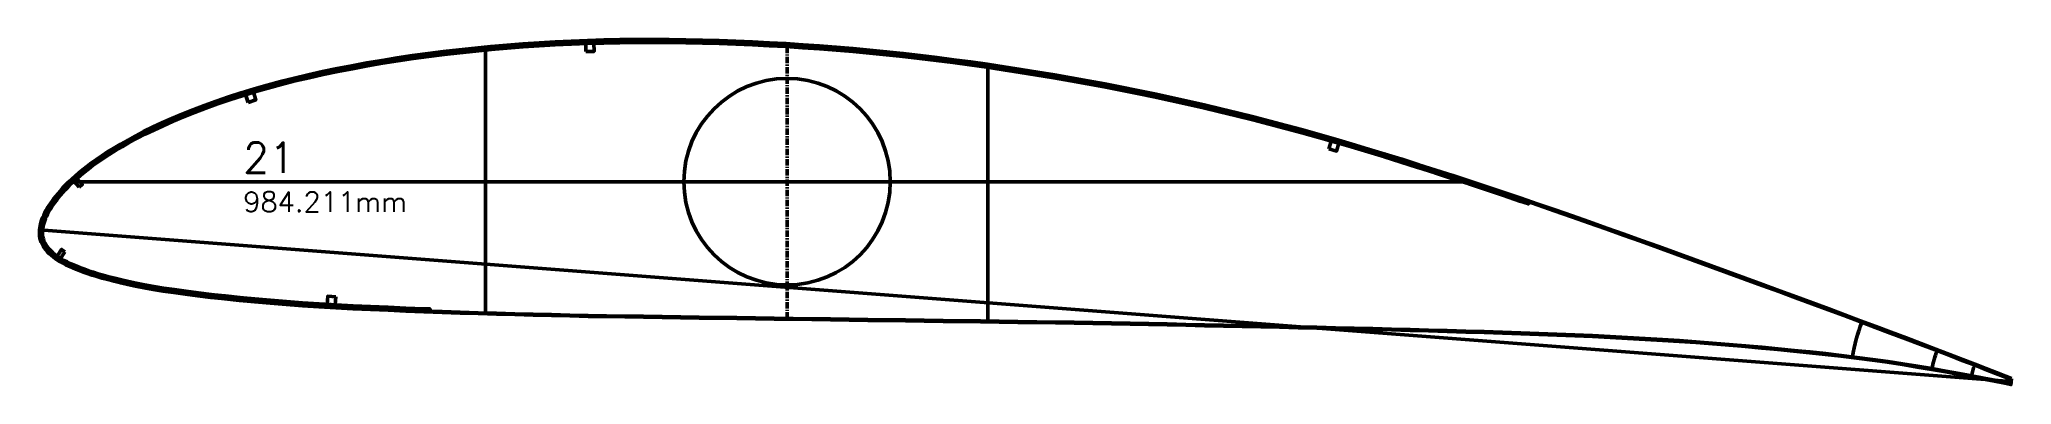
# Model space of a CAD drawing. Header units: metres. Extents: x -3 to 1074, y -15727 to -22.
# Drawn here: x -3 to 978, y -4401 to -4229 of the extents above; entities that cross this region are included whole.
import ezdxf
from ezdxf.enums import TextEntityAlignment as Align

# ---------------------------------------------------------------- set-up
doc = ezdxf.new("R2010")
doc.units = ezdxf.units.M
doc.linetypes.add('CENTER', pattern=[5.08, 3.175, -0.635, 0.635, -0.635])
for name, color, linetype, lineweight in [('FoilLayer', 7, 'Continuous', 50), ('StringerLayer', 7, 'Continuous', 50), ('SubLayer', 7, 'Continuous', 50), ('TextLayer', 7, 'Continuous', 50)]:
    doc.layers.add(name, color=color, linetype=linetype, lineweight=lineweight)
doc.styles.add('MSゴシック', font='romans')

msp = doc.modelspace()

# ---------------------------------------------------------------- texts
at = {"layer": 'TextLayer', "style": 'MSゴシック'}
msp.add_text('21', height=15, dxfattribs=at).set_placement((98.42, -4300), align=Align.BOTTOM_LEFT)
msp.add_text('984.211mm', height=10, dxfattribs=at).set_placement((98.42, -4305), align=Align.TOP_LEFT)

# ---------------------------------------------------------------- linework, layer by layer
at = {"layer": 'FoilLayer'}
for points in [[(978.49, -4397.95), (975.56, -4396.75), (970.85, -4394.93), (965.75, -4392.91), (960.18, -4390.74), (954.1, -4388.43), (947.57, -4385.93), (940.65, -4383.28), (933.42, -4380.52), (925.97, -4377.68), (918.45, -4374.84), (910.87, -4372.04), (903.19, -4369.14), (895.41, -4366.19), (887.51, -4363.25), (879.47, -4360.27), (871.29, -4357.29), (862.96, -4354.23), (854.5, -4351.13), (845.94, -4348), (837.32, -4344.86), (828.67, -4341.7), (820.02, -4338.55), (811.37, -4335.41), (802.73, -4332.29), (794.08, -4329.19), (785.46, -4326.1), (776.87, -4323.03), (768.31, -4320), (759.76, -4317), (751.23, -4314.04), (742.72, -4311.1), (734.23, -4308.19), (725.75, -4305.33), (717.29, -4302.5), (708.83, -4299.7), (700.38, -4296.94), (691.92, -4294.21), (683.49, -4291.52), (675.11, -4288.86), (666.79, -4286.27), (658.52, -4283.74), (650.29, -4281.27), (642.08, -4278.87), (633.89, -4276.53), (625.71, -4274.25), (617.53, -4272.02), (609.37, -4269.86), (601.21, -4267.75), (593.04, -4265.71), (584.86, -4263.73), (576.66, -4261.8), (568.45, -4259.92), (560.22, -4258.1), (551.98, -4256.34), (543.72, -4254.63), (535.46, -4252.97), (527.16, -4251.37), (518.84, -4249.83), (510.5, -4248.33), (502.14, -4246.88), (493.78, -4245.48), (485.41, -4244.13), (477.04, -4242.84), (468.68, -4241.6), (460.32, -4240.42), (451.97, -4239.29), (443.62, -4238.23), (435.28, -4237.22), (426.94, -4236.27), (418.6, -4235.38), (410.27, -4234.55), (401.94, -4233.78), (393.6, -4233.07), (385.27, -4232.42), (376.93, -4231.84), (368.59, -4231.31), (360.25, -4230.84), (351.92, -4230.43), (343.6, -4230.07), (335.28, -4229.79), (326.98, -4229.56), (318.7, -4229.39), (310.43, -4229.29), (302.2, -4229.24), (294.02, -4229.26), (285.89, -4229.34), (277.81, -4229.5), (269.75, -4229.75), (261.7, -4230.07), (253.66, -4230.47), (245.64, -4230.93), (237.65, -4231.47), (229.67, -4232.08), (221.73, -4232.76), (213.83, -4233.52), (205.97, -4234.35), (198.16, -4235.25), (190.4, -4236.23), (182.7, -4237.29), (175.06, -4238.42), (167.49, -4239.64), (159.98, -4240.94), (152.52, -4242.31), (145.15, -4243.75), (137.91, -4245.24), (130.81, -4246.8), (123.86, -4248.44), (117.05, -4250.16), (110.37, -4251.96), (103.83, -4253.84), (97.43, -4255.8), (91.19, -4257.82), (85.12, -4259.9), (79.23, -4262.03), (73.55, -4264.2), (68.09, -4266.39), (62.87, -4268.58), (57.93, -4270.76), (53.26, -4272.93), (48.87, -4275.07), (44.76, -4277.19), (40.91, -4279.27), (37.33, -4281.3), (33.99, -4283.28), (30.89, -4285.2), (28.02, -4287.07), (25.36, -4288.88), (22.9, -4290.64), (20.62, -4292.36), (18.51, -4294.03), (16.55, -4295.65), (14.73, -4297.23), (13.05, -4298.75), (11.48, -4300.24), (10.03, -4301.68), (8.68, -4303.09), (7.43, -4304.46), (6.28, -4305.8), (5.2, -4307.11), (4.21, -4308.38), (3.29, -4309.63), (2.44, -4310.86), (1.65, -4312.05), (0.92, -4313.22), (0.26, -4314.37), (-0.32, -4315.51), (-0.86, -4316.62), (-1.35, -4317.71), (-1.77, -4318.79), (-2.11, -4319.86), (-2.4, -4320.92), (-2.63, -4321.95), (-2.81, -4322.97), (-2.94, -4323.97), (-3, -4324.97), (-2.99, -4325.97), (-2.91, -4326.99), (-2.73, -4328.01), (-2.46, -4329.02), (-2.11, -4330.04), (-1.67, -4331.04), (-1.14, -4332.02), (-0.53, -4332.98), (0.18, -4333.91), (0.97, -4334.82), (1.83, -4335.71), (2.77, -4336.57), (3.79, -4337.41), (4.89, -4338.23), (6.07, -4339.02), (7.34, -4339.79), (8.69, -4340.53), (10.13, -4341.27), (11.67, -4342), (13.3, -4342.73), (15.04, -4343.46), (16.89, -4344.2), (18.86, -4344.95), (20.97, -4345.7), (23.23, -4346.44), (25.66, -4347.19), (28.28, -4347.95), (31.1, -4348.72), (34.14, -4349.51), (37.44, -4350.31), (41, -4351.13), (44.86, -4351.94), (49.06, -4352.75), (53.61, -4353.55), (58.56, -4354.36), (63.92, -4355.18), (69.67, -4356), (75.82, -4356.8), (82.35, -4357.58), (89.27, -4358.33), (96.55, -4359.07), (104.11, -4359.79), (111.88, -4360.48), (119.82, -4361.13), (127.88, -4361.72), (136.1, -4362.25), (144.49, -4362.72), (153.03, -4363.17), (161.7, -4363.58), (170.48, -4363.97), (179.36, -4364.33), (188.34, -4364.67), (197.35, -4365.01), (206.37, -4365.33), (215.39, -4365.63), (224.43, -4365.89), (233.52, -4366.13), (242.64, -4366.36), (251.79, -4366.58), (260.92, -4366.78), (270.05, -4366.96), (279.19, -4367.12), (288.38, -4367.26), (297.6, -4367.39), (306.85, -4367.52), (316.12, -4367.67), (325.4, -4367.8), (334.7, -4367.93), (344.03, -4368.06), (353.36, -4368.18), (362.7, -4368.31), (372.03, -4368.45), (381.37, -4368.58), (390.69, -4368.72), (400.02, -4368.84), (409.35, -4368.96), (418.69, -4369.09), (428.02, -4369.22), (437.36, -4369.35), (446.69, -4369.49), (456.02, -4369.61), (465.35, -4369.73), (474.69, -4369.85), (484.01, -4369.97), (493.31, -4370.1), (502.62, -4370.23), (511.92, -4370.38), (521.21, -4370.53), (530.5, -4370.68), (539.77, -4370.85), (549.04, -4371.03), (558.31, -4371.22), (567.6, -4371.42), (576.9, -4371.63), (586.22, -4371.84), (595.53, -4372.04), (604.85, -4372.23), (614.16, -4372.43), (623.46, -4372.65), (632.77, -4372.86), (642.07, -4373.08), (651.37, -4373.3), (660.64, -4373.51), (669.89, -4373.74), (679.13, -4373.98), (688.37, -4374.23), (697.61, -4374.49), (706.84, -4374.76), (716.03, -4375.03), (725.16, -4375.3), (734.21, -4375.6), (743.23, -4375.93), (752.21, -4376.27), (761.1, -4376.63), (769.9, -4377.02), (778.65, -4377.46), (787.37, -4377.94), (796.07, -4378.45), (804.69, -4378.94), (813.14, -4379.44), (821.42, -4380.02), (829.68, -4380.7), (837.94, -4381.37), (846.11, -4382.02), (854.16, -4382.73), (862.19, -4383.53), (870.19, -4384.33), (878.1, -4385.08), (885.9, -4385.88), (893.66, -4386.81), (901.47, -4387.82), (909.23, -4388.82), (916.79, -4389.82), (924.19, -4390.97), (931.55, -4392.19), (938.77, -4393.43), (945.75, -4394.64), (952.39, -4395.85), (958.68, -4397.04), (964.57, -4398.15), (970.04, -4399.22), (975.08, -4400.23), (978.2, -4400.89)], [(978.32, -4398.36), (975.4, -4397.17), (970.68, -4395.35), (965.59, -4393.33), (960.02, -4391.16), (953.94, -4388.85), (947.41, -4386.35), (940.49, -4383.7), (933.26, -4380.94), (925.81, -4378.1), (918.3, -4375.27), (910.71, -4372.46), (903.03, -4369.56), (895.26, -4366.61), (887.35, -4363.67), (879.31, -4360.7), (871.14, -4357.71), (862.81, -4354.65), (854.35, -4351.55), (845.79, -4348.43), (837.17, -4345.28), (828.52, -4342.13), (819.87, -4338.97), (811.22, -4335.84), (802.57, -4332.72), (793.93, -4329.61), (785.31, -4326.52), (776.72, -4323.46), (768.16, -4320.43), (759.62, -4317.43), (751.09, -4314.46), (742.57, -4311.52), (738.36, -4310.08), (738.02, -4311.08), (733.75, -4309.61), (725.28, -4306.75), (716.82, -4303.92), (708.37, -4301.13), (699.92, -4298.37), (691.47, -4295.64), (683.04, -4292.95), (674.67, -4290.3), (666.36, -4287.7), (658.09, -4285.18), (649.87, -4282.71), (641.67, -4280.31), (633.49, -4277.97), (625.31, -4275.69), (617.15, -4273.47), (608.99, -4271.31), (600.84, -4269.21), (592.69, -4267.17), (584.52, -4265.19), (576.33, -4263.26), (568.13, -4261.39), (559.91, -4259.57), (551.67, -4257.81), (543.43, -4256.1), (535.17, -4254.45), (526.89, -4252.85), (518.58, -4251.3), (510.25, -4249.81), (501.9, -4248.36), (493.54, -4246.96), (485.18, -4245.61), (476.82, -4244.32), (468.47, -4243.08), (460.12, -4241.9), (451.78, -4240.78), (443.44, -4239.71), (435.11, -4238.71), (426.78, -4237.76), (418.45, -4236.87), (410.13, -4236.04), (401.81, -4235.27), (393.49, -4234.57), (385.17, -4233.92), (376.84, -4233.33), (368.51, -4232.81), (360.18, -4232.34), (351.85, -4231.92), (343.54, -4231.57), (335.24, -4231.29), (326.95, -4231.06), (318.68, -4230.89), (310.42, -4230.79), (302.2, -4230.74), (294.04, -4230.76), (285.92, -4230.84), (277.85, -4231), (269.81, -4231.25), (261.78, -4231.57), (253.75, -4231.96), (245.74, -4232.43), (237.76, -4232.97), (229.8, -4233.58), (221.87, -4234.26), (213.98, -4235.01), (206.14, -4235.84), (198.35, -4236.74), (190.6, -4237.72), (182.92, -4238.77), (175.3, -4239.9), (167.75, -4241.11), (160.25, -4242.41), (152.8, -4243.79), (145.45, -4245.22), (138.23, -4246.7), (131.16, -4248.26), (124.23, -4249.89), (117.44, -4251.61), (110.78, -4253.4), (104.27, -4255.28), (97.89, -4257.23), (91.67, -4259.24), (85.63, -4261.31), (79.77, -4263.43), (74.11, -4265.59), (68.67, -4267.78), (63.48, -4269.96), (58.56, -4272.12), (53.92, -4274.28), (49.56, -4276.4), (45.47, -4278.51), (41.65, -4280.57), (38.09, -4282.59), (34.78, -4284.55), (31.71, -4286.46), (28.86, -4288.31), (26.23, -4290.1), (23.8, -4291.84), (21.55, -4293.54), (19.47, -4295.19), (17.53, -4296.79), (15.74, -4298.34), (14.08, -4299.84), (12.54, -4301.3), (11.11, -4302.72), (9.79, -4304.1), (8.57, -4305.44), (7.44, -4306.76), (6.38, -4308.03), (5.41, -4309.27), (4.52, -4310.49), (3.69, -4311.69), (2.92, -4312.85), (2.22, -4313.96), (1.6, -4315.05), (1.03, -4316.16), (0.51, -4317.24), (0.05, -4318.26), (-0.34, -4319.25), (-0.67, -4320.25), (-0.94, -4321.25), (-1.16, -4322.21), (-1.33, -4323.15), (-1.44, -4324.09), (-1.5, -4324.96), (-1.5, -4325.84), (-1.43, -4326.73), (-1.28, -4327.63), (-1.04, -4328.53), (-0.74, -4329.43), (-0.35, -4330.33), (0.12, -4331.21), (0.67, -4332.07), (1.31, -4332.93), (2.04, -4333.77), (2.85, -4334.6), (3.73, -4335.41), (4.69, -4336.21), (5.72, -4336.98), (6.85, -4337.74), (8.06, -4338.47), (9.37, -4339.2), (10.78, -4339.91), (12.28, -4340.63), (13.88, -4341.35), (15.59, -4342.07), (17.42, -4342.8), (19.36, -4343.53), (21.44, -4344.27), (23.67, -4345.01), (26.08, -4345.75), (28.67, -4346.5), (31.47, -4347.27), (34.5, -4348.05), (37.77, -4348.85), (41.31, -4349.66), (45.15, -4350.47), (49.32, -4351.27), (53.85, -4352.07), (58.79, -4352.88), (64.13, -4353.69), (69.86, -4354.51), (75.99, -4355.31), (82.52, -4356.09), (89.42, -4356.84), (96.69, -4357.57), (104.24, -4358.29), (112.01, -4358.99), (119.93, -4359.64), (127.98, -4360.23), (136.18, -4360.75), (144.57, -4361.23), (153.11, -4361.67), (161.76, -4362.09), (170.54, -4362.47), (179.42, -4362.83), (188.39, -4363.17), (191.4, -4363.29), (191.36, -4364.34), (197.37, -4364.56), (206.39, -4364.88), (215.41, -4365.18), (224.44, -4365.44), (233.53, -4365.68), (242.66, -4365.91), (251.8, -4366.13), (260.93, -4366.33), (270.06, -4366.51), (279.2, -4366.67), (288.38, -4366.81), (297.61, -4366.94), (306.86, -4367.07), (316.13, -4367.22), (325.41, -4367.35), (334.71, -4367.48), (344.04, -4367.61), (353.37, -4367.73), (362.7, -4367.86), (372.04, -4368), (381.37, -4368.13), (390.7, -4368.27), (400.03, -4368.39), (409.36, -4368.51), (418.69, -4368.64), (428.03, -4368.77), (437.36, -4368.9), (446.7, -4369.04), (456.03, -4369.16), (465.36, -4369.28), (474.69, -4369.4), (484.01, -4369.52), (493.32, -4369.65), (502.62, -4369.78), (511.92, -4369.93), (521.22, -4370.08), (530.51, -4370.23), (539.78, -4370.4), (549.05, -4370.58), (558.32, -4370.77), (567.61, -4370.97), (576.91, -4371.18), (586.23, -4371.39), (595.54, -4371.59), (604.86, -4371.78), (614.17, -4371.98), (623.47, -4372.2), (632.78, -4372.41), (642.08, -4372.63), (651.38, -4372.85), (660.65, -4373.06), (669.9, -4373.29), (679.14, -4373.53), (688.38, -4373.78), (697.62, -4374.04), (706.86, -4374.31), (716.05, -4374.58), (725.17, -4374.85), (734.23, -4375.15), (743.25, -4375.48), (752.23, -4375.82), (761.12, -4376.18), (769.92, -4376.57), (778.67, -4377.01), (787.4, -4377.5), (796.1, -4378), (804.72, -4378.49), (813.17, -4378.99), (821.46, -4379.57), (829.72, -4380.25), (837.97, -4380.92), (846.15, -4381.58), (854.21, -4382.29), (862.23, -4383.09), (870.23, -4383.88), (878.15, -4384.63), (885.95, -4385.43), (893.71, -4386.37), (901.52, -4387.37), (909.29, -4388.37), (916.86, -4389.38), (924.27, -4390.53), (931.63, -4391.75), (938.85, -4392.99), (945.83, -4394.2), (952.48, -4395.41), (958.76, -4396.6), (964.65, -4397.71), (970.13, -4398.78), (975.17, -4399.79), (978.29, -4400.44)]]:
    msp.add_lwpolyline(points, close=True, dxfattribs=at)
at = {"layer": 'StringerLayer'}
for points in [[(269.01, -4235.27), (273.01, -4235.15), (272.88, -4231.16), (268.89, -4231.28), (269.01, -4235.27)], [(100.8, -4260.52), (104.63, -4259.35), (103.46, -4255.53), (99.63, -4256.69), (100.8, -4260.52)], [(638.7, -4283.61), (642.54, -4284.74), (643.66, -4280.9), (639.82, -4279.77), (638.7, -4283.61)], [(16.82, -4302.76), (18.3, -4301.42), (15.62, -4298.45), (14.13, -4299.79), (16.82, -4302.76)], [(9.68, -4334.82), (8.02, -4333.7), (5.8, -4337.03), (7.46, -4338.14), (9.68, -4334.82)], [(144.47, -4357.21), (140.48, -4356.99), (140.25, -4360.98), (144.24, -4361.21), (144.47, -4357.21)]]:
    msp.add_lwpolyline(points, dxfattribs=at)
at = {"layer": 'SubLayer'}
for p, q in [((219.08, -4234.52), (219.08, -4365.29)), ((469.08, -4243.17), (469.08, -4369.33)), ((704.91, -4300), (13.91, -4300)), ((-2.93, -4323.91), (978.38, -4399.42))]:
    msp.add_line(p, q, dxfattribs=at)
at = {"layer": 'SubLayer', "linetype": 'CENTER'}
msp.add_line((369.08, -4232.84), (369.08, -4367.95), dxfattribs=at)
at = {"layer": 'SubLayer'}
for radius, start, end in [(80, 158.36908, 171.13417), (40, 157.42816, 170.75961), (20, 155.76946, 171.79413)]:
    msp.add_arc((978.38, -4399.42), radius, start, end, dxfattribs=at)
msp.add_ellipse((369.08, -4300), major_axis=(0, 51.36), ratio=0.999939, dxfattribs=at)

msp.set_redraw_order([(e.dxf.handle, doc.entitydb.next_handle()) for e in msp.query("TEXT MTEXT ATTDEF DIMENSION ARC_DIMENSION")])  # texts and dimensions are drawn at this point

doc.saveas('drawing.dxf')
